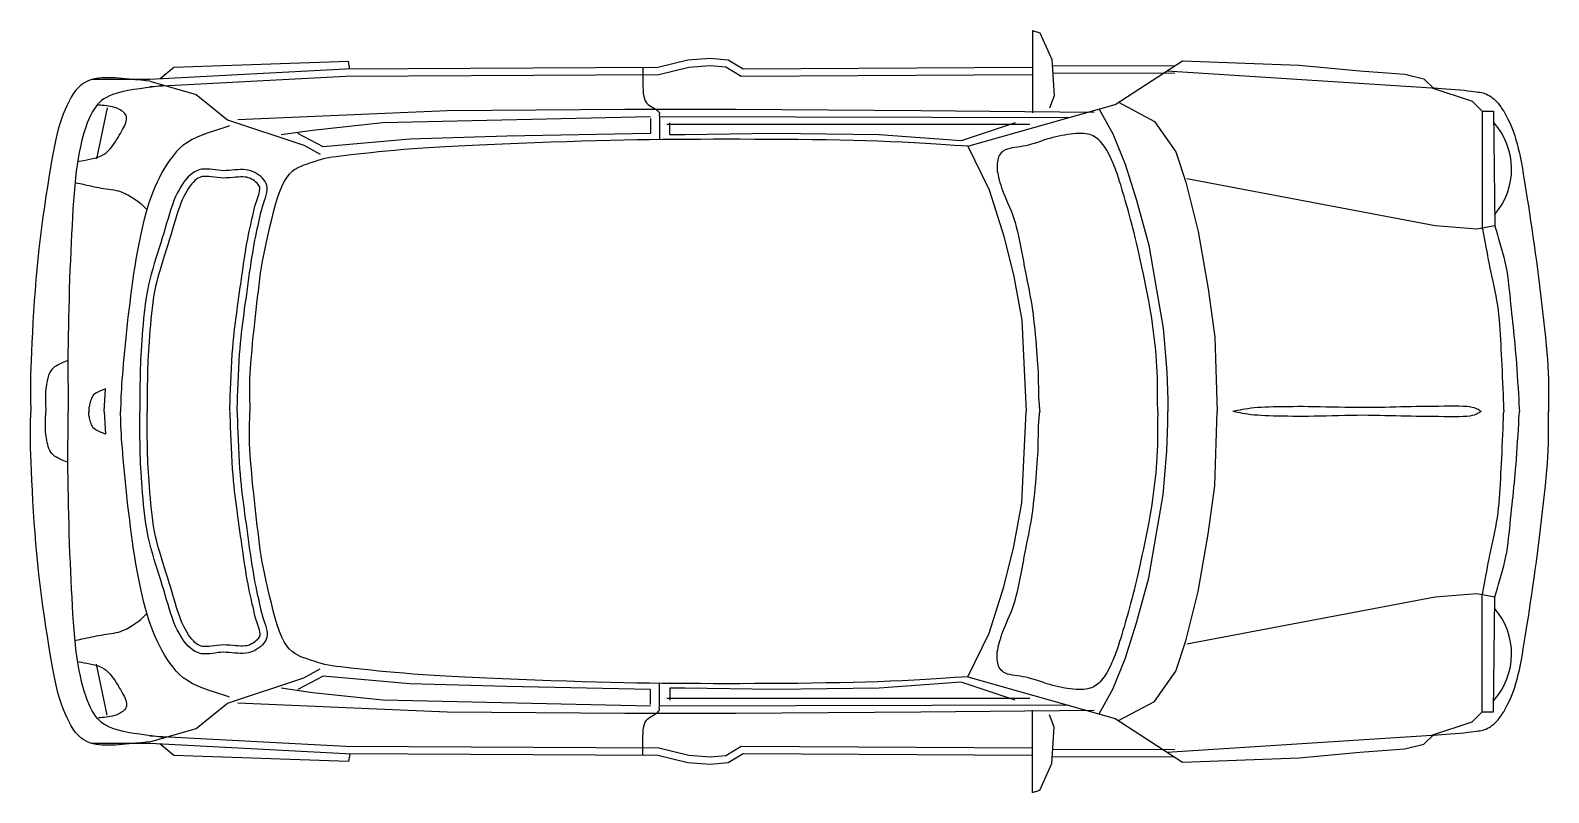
# Model space of a CAD drawing. Header units: millimetres. Extents: x -3289.36 to -3286.25, y 1846.98 to 1848.54.
import ezdxf

# ---------------------------------------------------------------- set-up
doc = ezdxf.new("R2010")
doc.units = ezdxf.units.MM
doc.header["$LTSCALE"] = 10
doc.layers.add('Veículos', color=2, linetype='Continuous')

msp = doc.modelspace()

# ---------------------------------------------------------------- linework, layer by layer
at = {"layer": 'Veículos'}
for p, q in [((-3287.3059, 1848.5375), (-3287.3059, 1848.3685)), ((-3287.0146, 1848.465), (-3287.2653, 1848.4644)), ((-3287.0146, 1848.45), (-3287.2652, 1848.4494)), ((-3289.2009, 1848.3787), (-3289.2223, 1848.2747)), ((-3287.2323, 1848.3586), (-3288.0699, 1848.3604)), ((-3287.3111, 1848.3451), (-3288.0546, 1848.3451)), ((-3286.3848, 1848.3718), (-3286.3848, 1848.1326)), ((-3289.207, 1847.7572), (-3289.204, 1847.8035)), ((-3289.207, 1847.7572), (-3289.204, 1847.711)), ((-3286.3848, 1847.1427), (-3286.3848, 1847.3819)), ((-3289.2009, 1847.1357), (-3289.2223, 1847.2398)), ((-3287.3111, 1847.1694), (-3288.0546, 1847.1694)), ((-3287.2323, 1847.1559), (-3288.0699, 1847.1541)), ((-3287.3059, 1846.9769), (-3287.3059, 1847.1459)), ((-3287.0146, 1847.0495), (-3287.2653, 1847.0501)), ((-3287.0146, 1847.0645), (-3287.2652, 1847.0651))]:
    msp.add_line(p, q, dxfattribs=at)
at = {"layer": 'Veículos', "flags": 128}
for points in [[(-3287.3059, 1848.5375), (-3287.291, 1848.5326), (-3287.2662, 1848.4779), (-3287.2612, 1848.4033), (-3287.2712, 1848.3785)], [(-3287.3059, 1848.4614), (-3287.8986, 1848.4583), (-3287.9292, 1848.4767), (-3287.9659, 1848.4797), (-3288.0118, 1848.4767), (-3288.073, 1848.4614), (-3288.7125, 1848.4583), (-3289.1134, 1848.4369), (-3289.2327, 1848.4369)], [(-3288.7034, 1848.4583), (-3288.7064, 1848.4736), (-3289.0644, 1848.4614), (-3289.092, 1848.438)], [(-3287.4382, 1848.3005), (-3287.1369, 1848.3856), (-3286.9989, 1848.4753), (-3286.7597, 1848.4661), (-3286.6355, 1848.4546), (-3286.5435, 1848.4477), (-3286.5044, 1848.4385), (-3286.4837, 1848.4178)], [(-3289.1134, 1848.4338), (-3289.1208, 1848.4343), (-3289.1307, 1848.4353), (-3289.1425, 1848.4365), (-3289.1557, 1848.4379), (-3289.1697, 1848.4392), (-3289.184, 1848.4401), (-3289.198, 1848.4406), (-3289.2111, 1848.4403), (-3289.2229, 1848.4392), (-3289.2327, 1848.4369), (-3289.2409, 1848.4336), (-3289.2481, 1848.4297), (-3289.2544, 1848.4252), (-3289.2601, 1848.42), (-3289.2652, 1848.4141), (-3289.2699, 1848.4077), (-3289.2742, 1848.4006), (-3289.2783, 1848.3929), (-3289.2824, 1848.3846), (-3289.2866, 1848.3757), (-3289.2906, 1848.3663), (-3289.2942, 1848.3564), (-3289.2976, 1848.3461), (-3289.3006, 1848.3351), (-3289.3035, 1848.3235), (-3289.3063, 1848.3111), (-3289.3089, 1848.298), (-3289.3116, 1848.284), (-3289.3143, 1848.2691), (-3289.3172, 1848.2533), (-3289.3201, 1848.2361), (-3289.3231, 1848.2175), (-3289.3261, 1848.1978), (-3289.3291, 1848.1771), (-3289.3321, 1848.1557), (-3289.3349, 1848.134), (-3289.3377, 1848.1121), (-3289.3402, 1848.0904), (-3289.3426, 1848.069), (-3289.3447, 1848.0483), (-3289.3466, 1848.0274), (-3289.3483, 1848.0059), (-3289.3499, 1847.9839), (-3289.3513, 1847.9618), (-3289.3526, 1847.94), (-3289.3537, 1847.9188), (-3289.3547, 1847.8985), (-3289.3555, 1847.8794), (-3289.3563, 1847.8619), (-3289.357, 1847.8463), (-3289.3574, 1847.8324), (-3289.3577, 1847.8198), (-3289.3578, 1847.8085), (-3289.3578, 1847.7983), (-3289.3577, 1847.7891), (-3289.3575, 1847.781), (-3289.3573, 1847.7739), (-3289.3571, 1847.7675), (-3289.357, 1847.762), (-3289.357, 1847.7572)], [(-3287.3059, 1848.4464), (-3287.9027, 1848.4433), (-3287.9339, 1848.462), (-3287.966, 1848.4647), (-3288.0095, 1848.4618), (-3288.0711, 1848.4464), (-3288.7121, 1848.4433), (-3289.113, 1848.4219)], [(-3288.1036, 1848.4612), (-3288.1035, 1848.4572), (-3288.1036, 1848.4519), (-3288.1037, 1848.4454), (-3288.1038, 1848.4383), (-3288.1038, 1848.4307), (-3288.1037, 1848.423), (-3288.1034, 1848.4154), (-3288.1028, 1848.4084), (-3288.1018, 1848.4022), (-3288.1005, 1848.3971), (-3288.0987, 1848.393), (-3288.0962, 1848.3895), (-3288.0933, 1848.3865), (-3288.0901, 1848.3839), (-3288.0868, 1848.3816), (-3288.0834, 1848.3796), (-3288.0802, 1848.3778), (-3288.0773, 1848.3761), (-3288.0749, 1848.3744), (-3288.073, 1848.3726), (-3288.0717, 1848.3711), (-3288.0708, 1848.3699), (-3288.0702, 1848.3691), (-3288.0699, 1848.3685), (-3288.0697, 1848.3679), (-3288.0698, 1848.3672), (-3288.0699, 1848.3662), (-3288.07, 1848.3648), (-3288.07, 1848.3629), (-3288.0699, 1848.3604), (-3288.0698, 1848.3569), (-3288.0697, 1848.3525), (-3288.0697, 1848.3475), (-3288.0697, 1848.342), (-3288.0697, 1848.3363), (-3288.0697, 1848.3308), (-3288.0698, 1848.3255), (-3288.0698, 1848.3207), (-3288.0698, 1848.3168), (-3288.0699, 1848.3138)], [(-3287.0311, 1848.4546), (-3286.4883, 1848.4201), (-3286.4055, 1848.3925), (-3286.3848, 1848.3718), (-3286.3618, 1848.3718), (-3286.3595, 1848.1372), (-3286.3963, 1848.1303), (-3286.4814, 1848.1372), (-3286.9897, 1848.2338)], [(-3289.0846, 1848.4246), (-3289.0911, 1848.4237), (-3289.0997, 1848.4225), (-3289.11, 1848.4213), (-3289.1215, 1848.4198), (-3289.1338, 1848.4181), (-3289.1462, 1848.4163), (-3289.1584, 1848.4142), (-3289.1699, 1848.4118), (-3289.1801, 1848.4092), (-3289.1887, 1848.4063), (-3289.1957, 1848.4032), (-3289.2018, 1848.4002), (-3289.2073, 1848.3971), (-3289.2121, 1848.3937), (-3289.2164, 1848.39), (-3289.2203, 1848.3859), (-3289.224, 1848.3813), (-3289.2275, 1848.3761), (-3289.231, 1848.3702), (-3289.2346, 1848.3634), (-3289.2381, 1848.356), (-3289.2415, 1848.3479), (-3289.2446, 1848.3393), (-3289.2476, 1848.33), (-3289.2504, 1848.3202), (-3289.2531, 1848.3098), (-3289.2555, 1848.2989), (-3289.2579, 1848.2873), (-3289.26, 1848.2752), (-3289.2621, 1848.2625), (-3289.264, 1848.249), (-3289.2656, 1848.2348), (-3289.2671, 1848.22), (-3289.2684, 1848.2045), (-3289.2695, 1848.1884), (-3289.2706, 1848.172), (-3289.2716, 1848.1552), (-3289.2725, 1848.1381), (-3289.2734, 1848.1208), (-3289.2743, 1848.1033), (-3289.2752, 1848.0855), (-3289.276, 1848.0668), (-3289.2768, 1848.0476), (-3289.2775, 1848.0281), (-3289.2782, 1848.0083), (-3289.2787, 1847.9886), (-3289.2793, 1847.969), (-3289.2797, 1847.9499), (-3289.2801, 1847.9314), (-3289.2805, 1847.9136), (-3289.2807, 1847.8959), (-3289.2808, 1847.8777), (-3289.2809, 1847.8593), (-3289.2809, 1847.8412), (-3289.2808, 1847.8236), (-3289.2807, 1847.8069), (-3289.2806, 1847.7916), (-3289.2805, 1847.778), (-3289.2805, 1847.7664), (-3289.2805, 1847.7572)], [(-3289.1134, 1848.4338), (-3289.0185, 1848.4063), (-3288.9543, 1848.3543), (-3288.7982, 1848.3022), (-3288.7646, 1848.2839)], [(-3286.4883, 1848.4201), (-3286.4833, 1848.4197), (-3286.4766, 1848.4192), (-3286.4686, 1848.4186), (-3286.4597, 1848.4179), (-3286.4503, 1848.4172), (-3286.4407, 1848.4164), (-3286.4312, 1848.4156), (-3286.4223, 1848.4148), (-3286.4144, 1848.414), (-3286.4078, 1848.4132), (-3286.4023, 1848.4124), (-3286.3975, 1848.4118), (-3286.3933, 1848.4113), (-3286.3896, 1848.4107), (-3286.3862, 1848.4101), (-3286.3831, 1848.4094), (-3286.3801, 1848.4085), (-3286.3772, 1848.4073), (-3286.3742, 1848.4058), (-3286.371, 1848.404), (-3286.3677, 1848.4018), (-3286.3645, 1848.3995), (-3286.3614, 1848.3971), (-3286.3584, 1848.3944), (-3286.3554, 1848.3915), (-3286.3525, 1848.3882), (-3286.3496, 1848.3847), (-3286.3468, 1848.3808), (-3286.3439, 1848.3765), (-3286.3411, 1848.3718), (-3286.3382, 1848.3667), (-3286.3353, 1848.3614), (-3286.3324, 1848.3557), (-3286.3295, 1848.3498), (-3286.3267, 1848.3434), (-3286.3239, 1848.3367), (-3286.3212, 1848.3295), (-3286.3185, 1848.3219), (-3286.3159, 1848.3137), (-3286.3135, 1848.3051), (-3286.3111, 1848.2959), (-3286.3089, 1848.2862), (-3286.3068, 1848.2762), (-3286.3048, 1848.2656), (-3286.3028, 1848.2546), (-3286.3009, 1848.2431), (-3286.2989, 1848.2312), (-3286.2969, 1848.2187), (-3286.2949, 1848.2058), (-3286.2928, 1848.1924), (-3286.2905, 1848.1782), (-3286.2882, 1848.1634), (-3286.2859, 1848.1478), (-3286.2835, 1848.1318), (-3286.2811, 1848.1153), (-3286.2787, 1848.0986), (-3286.2764, 1848.0817), (-3286.2741, 1848.0648), (-3286.2719, 1848.048), (-3286.2698, 1848.0314), (-3286.2677, 1848.0146), (-3286.2655, 1847.9972), (-3286.2634, 1847.9796), (-3286.2613, 1847.9617), (-3286.2593, 1847.944), (-3286.2573, 1847.9265), (-3286.2555, 1847.9095), (-3286.2539, 1847.8932), (-3286.2525, 1847.8778), (-3286.2514, 1847.8635), (-3286.2505, 1847.8499), (-3286.2498, 1847.8366), (-3286.2494, 1847.8237), (-3286.2492, 1847.8114), (-3286.2491, 1847.7999), (-3286.249, 1847.7891), (-3286.2491, 1847.7794), (-3286.2491, 1847.7707), (-3286.2491, 1847.7633), (-3286.2491, 1847.7572)], [(-3289.2611, 1848.2689), (-3289.2577, 1848.2697), (-3289.2534, 1848.2705), (-3289.2482, 1848.2714), (-3289.2423, 1848.2725), (-3289.2361, 1848.2737), (-3289.2298, 1848.2752), (-3289.2234, 1848.2769), (-3289.2174, 1848.2789), (-3289.2118, 1848.2812), (-3289.207, 1848.2839), (-3289.2027, 1848.2871), (-3289.1986, 1848.2908), (-3289.1947, 1848.295), (-3289.1911, 1848.2994), (-3289.1876, 1848.3041), (-3289.1843, 1848.3089), (-3289.1812, 1848.3137), (-3289.1784, 1848.3183), (-3289.1758, 1848.3227), (-3289.1734, 1848.3267), (-3289.1711, 1848.3305), (-3289.169, 1848.3343), (-3289.167, 1848.338), (-3289.1653, 1848.3416), (-3289.1638, 1848.3451), (-3289.1626, 1848.3485), (-3289.1616, 1848.3517), (-3289.1611, 1848.3548), (-3289.1609, 1848.3577), (-3289.1611, 1848.3604), (-3289.1618, 1848.3629), (-3289.163, 1848.3652), (-3289.1646, 1848.3674), (-3289.1665, 1848.3694), (-3289.1688, 1848.3713), (-3289.1712, 1848.373), (-3289.1739, 1848.3746), (-3289.1767, 1848.3761), (-3289.1796, 1848.3775), (-3289.1825, 1848.3787), (-3289.1857, 1848.3799), (-3289.1895, 1848.3808), (-3289.1936, 1848.3817), (-3289.1979, 1848.3824), (-3289.2022, 1848.3829), (-3289.2065, 1848.3834), (-3289.2105, 1848.3839), (-3289.214, 1848.3842), (-3289.217, 1848.3846), (-3289.2193, 1848.3849)], [(-3287.1795, 1848.3696), (-3287.5344, 1848.3726), (-3287.9139, 1848.3757), (-3288.1403, 1848.3757), (-3288.5045, 1848.3726), (-3288.7278, 1848.3634), (-3288.9329, 1848.3543)], [(-3287.1691, 1848.3765), (-3287.1415, 1848.3258), (-3287.1162, 1848.2637), (-3287.0932, 1848.1901), (-3287.0679, 1848.0981), (-3287.0518, 1848.0061), (-3287.038, 1847.9279), (-3287.0311, 1847.8382), (-3287.0288, 1847.7807), (-3287.0288, 1847.7572)], [(-3287.13, 1848.3902), (-3287.0564, 1848.3511), (-3287.0127, 1848.289), (-3286.992, 1848.2269), (-3286.9667, 1848.1257), (-3286.946, 1848.0084), (-3286.9322, 1847.9095), (-3286.9299, 1847.8221), (-3286.9276, 1847.7572)], [(-3288.0883, 1848.3604), (-3288.636, 1848.3481), (-3288.7799, 1848.3328), (-3288.8441, 1848.3237)], [(-3288.0883, 1848.3573), (-3288.0883, 1848.3267), (-3288.3821, 1848.3206), (-3288.581, 1848.3145), (-3288.7584, 1848.2992), (-3288.8105, 1848.3267)], [(-3287.3417, 1848.3481), (-3287.4518, 1848.3114), (-3287.6201, 1848.3237), (-3287.8343, 1848.3267), (-3288.0179, 1848.3237), (-3288.0485, 1848.3237), (-3288.0485, 1848.3481)], [(-3288.95, 1848.342), (-3288.9558, 1848.3399), (-3288.9635, 1848.3373), (-3288.9726, 1848.3345), (-3288.9828, 1848.3312), (-3288.9938, 1848.3275), (-3289.005, 1848.3234), (-3289.0161, 1848.3188), (-3289.0267, 1848.3138), (-3289.0364, 1848.3083), (-3289.0448, 1848.3022), (-3289.0522, 1848.2957), (-3289.0592, 1848.2886), (-3289.0657, 1848.281), (-3289.0719, 1848.2729), (-3289.0777, 1848.2644), (-3289.0832, 1848.2555), (-3289.0885, 1848.2462), (-3289.0935, 1848.2366), (-3289.0983, 1848.2267), (-3289.103, 1848.2166), (-3289.1074, 1848.2061), (-3289.1115, 1848.1953), (-3289.1153, 1848.1841), (-3289.1188, 1848.1726), (-3289.1221, 1848.1607), (-3289.1252, 1848.1486), (-3289.1282, 1848.1361), (-3289.1311, 1848.1234), (-3289.1339, 1848.1104), (-3289.1366, 1848.0972), (-3289.1393, 1848.0836), (-3289.1418, 1848.0693), (-3289.1442, 1848.0546), (-3289.1465, 1848.0396), (-3289.1487, 1848.0244), (-3289.1507, 1848.0091), (-3289.1527, 1847.9939), (-3289.1545, 1847.979), (-3289.1563, 1847.9644), (-3289.1581, 1847.9503), (-3289.1597, 1847.9365), (-3289.1612, 1847.9224), (-3289.1627, 1847.9084), (-3289.164, 1847.8945), (-3289.1653, 1847.8809), (-3289.1665, 1847.8677), (-3289.1676, 1847.8551), (-3289.1686, 1847.8431), (-3289.1695, 1847.832), (-3289.1703, 1847.8218), (-3289.171, 1847.8125), (-3289.1715, 1847.8038), (-3289.172, 1847.7957), (-3289.1723, 1847.7883), (-3289.1726, 1847.7815), (-3289.1728, 1847.7754), (-3289.1729, 1847.7699), (-3289.1731, 1847.765), (-3289.1732, 1847.7608), (-3289.1734, 1847.7572)], [(-3287.4382, 1848.3005), (-3287.4503, 1848.3011), (-3287.4654, 1848.3021), (-3287.4832, 1848.3032), (-3287.5033, 1848.3044), (-3287.5251, 1848.3057), (-3287.5484, 1848.3071), (-3287.5727, 1848.3084), (-3287.5976, 1848.3096), (-3287.6227, 1848.3106), (-3287.6477, 1848.3114), (-3287.6731, 1848.3121), (-3287.7001, 1848.3126), (-3287.7281, 1848.3131), (-3287.757, 1848.3135), (-3287.7864, 1848.3138), (-3287.8161, 1848.3141), (-3287.8458, 1848.3143), (-3287.8753, 1848.3144), (-3287.9042, 1848.3145), (-3287.9322, 1848.3145), (-3287.9594, 1848.3145), (-3287.986, 1848.3144), (-3288.0121, 1848.3143), (-3288.038, 1848.3141), (-3288.0638, 1848.3139), (-3288.0898, 1848.3136), (-3288.116, 1848.3132), (-3288.1428, 1848.3127), (-3288.1702, 1848.3121), (-3288.1985, 1848.3114), (-3288.2282, 1848.3106), (-3288.2596, 1848.3096), (-3288.2921, 1848.3085), (-3288.3252, 1848.3073), (-3288.3583, 1848.3061), (-3288.3911, 1848.3047), (-3288.4229, 1848.3034), (-3288.4532, 1848.302), (-3288.4816, 1848.3006), (-3288.5075, 1848.2992), (-3288.5312, 1848.2978), (-3288.5533, 1848.2963), (-3288.574, 1848.2948), (-3288.5934, 1848.2933), (-3288.6116, 1848.2917), (-3288.6286, 1848.2901), (-3288.6447, 1848.2886), (-3288.6599, 1848.287), (-3288.6743, 1848.2854), (-3288.6881, 1848.2839), (-3288.7008, 1848.2825), (-3288.7121, 1848.2812), (-3288.7223, 1848.2801), (-3288.7315, 1848.2789), (-3288.7399, 1848.2778), (-3288.7477, 1848.2765), (-3288.7551, 1848.275), (-3288.7623, 1848.2732), (-3288.7694, 1848.2711), (-3288.7768, 1848.2686), (-3288.7841, 1848.266), (-3288.7911, 1848.2638), (-3288.7978, 1848.2615), (-3288.8043, 1848.2591), (-3288.8105, 1848.2563), (-3288.8164, 1848.2529), (-3288.8221, 1848.2487), (-3288.8276, 1848.2434), (-3288.8329, 1848.2369), (-3288.838, 1848.2288), (-3288.8429, 1848.2189), (-3288.8477, 1848.2073), (-3288.8522, 1848.1943), (-3288.8565, 1848.1802), (-3288.8606, 1848.1653), (-3288.8644, 1848.15), (-3288.8681, 1848.1346), (-3288.8715, 1848.1194), (-3288.8748, 1848.1048), (-3288.8778, 1848.0911), (-3288.8805, 1848.0781), (-3288.8829, 1848.0653), (-3288.885, 1848.0528), (-3288.887, 1848.0403), (-3288.8887, 1848.028), (-3288.8903, 1848.0157), (-3288.8917, 1848.0033), (-3288.8932, 1847.9909), (-3288.8946, 1847.9784), (-3288.8961, 1847.9656), (-3288.8977, 1847.9525), (-3288.8992, 1847.9388), (-3288.9006, 1847.9249), (-3288.9021, 1847.9108), (-3288.9034, 1847.8968), (-3288.9046, 1847.883), (-3288.9058, 1847.8697), (-3288.9068, 1847.857), (-3288.9077, 1847.845), (-3288.9084, 1847.8341), (-3288.9089, 1847.8238), (-3288.9092, 1847.814), (-3288.9093, 1847.8046), (-3288.9093, 1847.7957), (-3288.9091, 1847.7874), (-3288.909, 1847.7798), (-3288.9088, 1847.7729), (-3288.9086, 1847.7668), (-3288.9084, 1847.7616), (-3288.9084, 1847.7572)], [(-3287.0495, 1847.7572), (-3287.0495, 1847.7634), (-3287.0496, 1847.7713), (-3287.0496, 1847.7806), (-3287.0497, 1847.791), (-3287.0497, 1847.8023), (-3287.0499, 1847.8141), (-3287.0501, 1847.8262), (-3287.0505, 1847.8383), (-3287.051, 1847.85), (-3287.0518, 1847.8612), (-3287.0526, 1847.8718), (-3287.0536, 1847.8825), (-3287.0546, 1847.8932), (-3287.0558, 1847.9039), (-3287.0571, 1847.9147), (-3287.0585, 1847.9256), (-3287.06, 1847.9367), (-3287.0617, 1847.9481), (-3287.0636, 1847.9597), (-3287.0656, 1847.9716), (-3287.0678, 1847.984), (-3287.0703, 1847.9972), (-3287.073, 1848.0107), (-3287.0758, 1848.0246), (-3287.0788, 1848.0385), (-3287.0818, 1848.0524), (-3287.0848, 1848.0659), (-3287.0877, 1848.0789), (-3287.0905, 1848.0912), (-3287.0932, 1848.1027), (-3287.0956, 1848.1132), (-3287.098, 1848.1232), (-3287.1004, 1848.1326), (-3287.1027, 1848.1415), (-3287.1049, 1848.1501), (-3287.1072, 1848.1584), (-3287.1094, 1848.1664), (-3287.1116, 1848.1743), (-3287.1139, 1848.1822), (-3287.1162, 1848.1901), (-3287.1184, 1848.198), (-3287.1207, 1848.2058), (-3287.123, 1848.2134), (-3287.1252, 1848.221), (-3287.1275, 1848.2283), (-3287.1298, 1848.2354), (-3287.1321, 1848.2423), (-3287.1344, 1848.249), (-3287.1368, 1848.2553), (-3287.1392, 1848.2614), (-3287.1416, 1848.2671), (-3287.144, 1848.2726), (-3287.1464, 1848.2779), (-3287.1488, 1848.2829), (-3287.1512, 1848.2877), (-3287.1537, 1848.2922), (-3287.1563, 1848.2964), (-3287.1589, 1848.3003), (-3287.1616, 1848.304), (-3287.1645, 1848.3074), (-3287.1673, 1848.3104), (-3287.1701, 1848.3132), (-3287.1729, 1848.3156), (-3287.1757, 1848.3178), (-3287.1787, 1848.3197), (-3287.1818, 1848.3214), (-3287.1851, 1848.3228), (-3287.1886, 1848.324), (-3287.1925, 1848.325), (-3287.1967, 1848.3258), (-3287.2012, 1848.3263), (-3287.2061, 1848.3265), (-3287.2113, 1848.3265), (-3287.2167, 1848.3262), (-3287.2224, 1848.3258), (-3287.2282, 1848.3251), (-3287.2341, 1848.3243), (-3287.24, 1848.3233), (-3287.2459, 1848.3223), (-3287.2519, 1848.3212), (-3287.2578, 1848.3198), (-3287.264, 1848.3183), (-3287.2703, 1848.3164), (-3287.2767, 1848.3145), (-3287.2832, 1848.3124), (-3287.2896, 1848.3103), (-3287.2959, 1848.3082), (-3287.3022, 1848.3062), (-3287.3082, 1848.3044), (-3287.314, 1848.3028), (-3287.3196, 1848.3014), (-3287.3254, 1848.3003), (-3287.3311, 1848.2994), (-3287.3368, 1848.2985), (-3287.3423, 1848.2977), (-3287.3475, 1848.2969), (-3287.3524, 1848.2958), (-3287.357, 1848.2946), (-3287.361, 1848.2931), (-3287.3646, 1848.2913), (-3287.3675, 1848.2891), (-3287.37, 1848.2867), (-3287.3721, 1848.2841), (-3287.3738, 1848.2814), (-3287.3752, 1848.2785), (-3287.3763, 1848.2754), (-3287.3771, 1848.2721), (-3287.3777, 1848.2687), (-3287.3781, 1848.2651), (-3287.3784, 1848.2614), (-3287.3784, 1848.2575), (-3287.3783, 1848.2536), (-3287.3779, 1848.2495), (-3287.3772, 1848.2453), (-3287.3763, 1848.2409), (-3287.3753, 1848.2364), (-3287.374, 1848.2315), (-3287.3725, 1848.2264), (-3287.3709, 1848.2211), (-3287.3692, 1848.2154), (-3287.3671, 1848.2094), (-3287.3647, 1848.2032), (-3287.362, 1848.1967), (-3287.3591, 1848.19), (-3287.3561, 1848.183), (-3287.353, 1848.1758), (-3287.3499, 1848.1683), (-3287.3469, 1848.1605), (-3287.3441, 1848.1524), (-3287.3416, 1848.1441), (-3287.3392, 1848.1352), (-3287.3369, 1848.1259), (-3287.3347, 1848.1161), (-3287.3326, 1848.106), (-3287.3305, 1848.0958), (-3287.3285, 1848.0854), (-3287.3265, 1848.075), (-3287.3246, 1848.0648), (-3287.3227, 1848.0548), (-3287.3209, 1848.0452), (-3287.319, 1848.0359), (-3287.3172, 1848.0268), (-3287.3155, 1848.0179), (-3287.3137, 1848.0092), (-3287.3121, 1848.0005), (-3287.3105, 1847.9917), (-3287.3089, 1847.9829), (-3287.3075, 1847.974), (-3287.3061, 1847.9649), (-3287.3048, 1847.9555), (-3287.3035, 1847.9457), (-3287.3024, 1847.9354), (-3287.3013, 1847.9249), (-3287.3002, 1847.9143), (-3287.2993, 1847.9036), (-3287.2984, 1847.893), (-3287.2976, 1847.8826), (-3287.2968, 1847.8726), (-3287.2962, 1847.8631), (-3287.2956, 1847.8543), (-3287.295, 1847.8459), (-3287.2946, 1847.8377), (-3287.2944, 1847.8299), (-3287.2941, 1847.8224), (-3287.294, 1847.8152), (-3287.2938, 1847.8084), (-3287.2937, 1847.8019), (-3287.2936, 1847.7959), (-3287.2934, 1847.7904), (-3287.2933, 1847.7853), (-3287.293, 1847.7807), (-3287.2928, 1847.7766), (-3287.2925, 1847.773), (-3287.2922, 1847.7698), (-3287.292, 1847.7669), (-3287.2917, 1847.7645), (-3287.2915, 1847.7623), (-3287.2913, 1847.7604), (-3287.2911, 1847.7587), (-3287.291, 1847.7572)], [(-3287.4382, 1848.3005), (-3287.3945, 1848.2108), (-3287.3646, 1848.1165), (-3287.3439, 1848.0337), (-3287.3278, 1847.944), (-3287.3232, 1847.8428), (-3287.3186, 1847.7572)], [(-3288.9347, 1847.7572), (-3288.9343, 1847.765), (-3288.9339, 1847.7752), (-3288.9335, 1847.7873), (-3288.933, 1847.8008), (-3288.9324, 1847.8153), (-3288.9317, 1847.8304), (-3288.931, 1847.8454), (-3288.9303, 1847.86), (-3288.9294, 1847.8737), (-3288.9286, 1847.8861), (-3288.9276, 1847.8973), (-3288.9265, 1847.908), (-3288.9254, 1847.9183), (-3288.9242, 1847.9283), (-3288.923, 1847.9381), (-3288.9217, 1847.9478), (-3288.9204, 1847.9574), (-3288.9191, 1847.9671), (-3288.9177, 1847.977), (-3288.9163, 1847.9871), (-3288.9149, 1847.9975), (-3288.9134, 1848.0082), (-3288.9119, 1848.019), (-3288.9104, 1848.0299), (-3288.9089, 1848.0408), (-3288.9073, 1848.0515), (-3288.9057, 1848.062), (-3288.9041, 1848.0722), (-3288.9026, 1848.0819), (-3288.901, 1848.0911), (-3288.8995, 1848.0998), (-3288.8979, 1848.108), (-3288.8963, 1848.116), (-3288.8947, 1848.1236), (-3288.8932, 1848.1309), (-3288.8916, 1848.138), (-3288.8901, 1848.1448), (-3288.8886, 1848.1515), (-3288.8871, 1848.1581), (-3288.8857, 1848.1645), (-3288.8842, 1848.1709), (-3288.8823, 1848.1771), (-3288.8804, 1848.1832), (-3288.8784, 1848.1891), (-3288.8765, 1848.1948), (-3288.8749, 1848.2002), (-3288.8737, 1848.2055), (-3288.8729, 1848.2105), (-3288.8728, 1848.2152), (-3288.8735, 1848.2196), (-3288.8749, 1848.2238), (-3288.8769, 1848.2278), (-3288.8795, 1848.2316), (-3288.8826, 1848.2351), (-3288.8861, 1848.2384), (-3288.8899, 1848.2414), (-3288.894, 1848.2441), (-3288.8983, 1848.2465), (-3288.9027, 1848.2485), (-3288.9071, 1848.2502), (-3288.9118, 1848.2515), (-3288.9168, 1848.2522), (-3288.9221, 1848.2525), (-3288.9276, 1848.2524), (-3288.9333, 1848.2521), (-3288.9391, 1848.2517), (-3288.945, 1848.2512), (-3288.9509, 1848.2507), (-3288.9566, 1848.2504), (-3288.9622, 1848.2502), (-3288.9678, 1848.2504), (-3288.9735, 1848.251), (-3288.9792, 1848.2517), (-3288.985, 1848.2524), (-3288.9907, 1848.2531), (-3288.9964, 1848.2535), (-3289.0019, 1848.2536), (-3289.0073, 1848.2532), (-3289.0124, 1848.2521), (-3289.0173, 1848.2502), (-3289.0219, 1848.2477), (-3289.0264, 1848.2447), (-3289.0306, 1848.2413), (-3289.0347, 1848.2374), (-3289.0387, 1848.233), (-3289.0426, 1848.2282), (-3289.0463, 1848.2229), (-3289.0499, 1848.2172), (-3289.0535, 1848.211), (-3289.0571, 1848.2043), (-3289.0605, 1848.1971), (-3289.0638, 1848.1891), (-3289.0669, 1848.1806), (-3289.07, 1848.1716), (-3289.0729, 1848.1622), (-3289.0759, 1848.1525), (-3289.0788, 1848.1426), (-3289.0817, 1848.1326), (-3289.0847, 1848.1225), (-3289.0877, 1848.1125), (-3289.0908, 1848.1025), (-3289.0941, 1848.0922), (-3289.0974, 1848.0817), (-3289.1008, 1848.0711), (-3289.1041, 1848.0603), (-3289.1074, 1848.0494), (-3289.1104, 1848.0385), (-3289.1133, 1848.0275), (-3289.116, 1848.0164), (-3289.1183, 1848.0054), (-3289.1203, 1847.9942), (-3289.122, 1847.9827), (-3289.1236, 1847.971), (-3289.1249, 1847.9593), (-3289.1261, 1847.9475), (-3289.1272, 1847.9358), (-3289.1281, 1847.9243), (-3289.1289, 1847.9132), (-3289.1297, 1847.9024), (-3289.1305, 1847.8922), (-3289.1312, 1847.8824), (-3289.1318, 1847.8727), (-3289.1322, 1847.8633), (-3289.1325, 1847.8542), (-3289.1328, 1847.8454), (-3289.133, 1847.8368), (-3289.1332, 1847.8287), (-3289.1333, 1847.8209), (-3289.1334, 1847.8135), (-3289.1336, 1847.8065), (-3289.1337, 1847.7999), (-3289.1338, 1847.7935), (-3289.1338, 1847.7875), (-3289.1338, 1847.7818), (-3289.1338, 1847.7765), (-3289.1337, 1847.7717), (-3289.1337, 1847.7673), (-3289.1336, 1847.7634), (-3289.1336, 1847.76), (-3289.1336, 1847.7572)], [(-3289.2665, 1848.2262), (-3289.2639, 1848.2256), (-3289.2605, 1848.2249), (-3289.2566, 1848.224), (-3289.2522, 1848.223), (-3289.2474, 1848.2219), (-3289.2424, 1848.2208), (-3289.2373, 1848.2197), (-3289.2322, 1848.2186), (-3289.2271, 1848.2175), (-3289.2223, 1848.2166), (-3289.2175, 1848.2157), (-3289.2126, 1848.2148), (-3289.2075, 1848.2141), (-3289.2023, 1848.2133), (-3289.1972, 1848.2125), (-3289.1921, 1848.2117), (-3289.1871, 1848.2108), (-3289.1822, 1848.2098), (-3289.1776, 1848.2087), (-3289.1734, 1848.2074), (-3289.1693, 1848.2059), (-3289.1654, 1848.2043), (-3289.1617, 1848.2025), (-3289.1582, 1848.2007), (-3289.1547, 1848.1988), (-3289.1515, 1848.1968), (-3289.1483, 1848.1948), (-3289.1453, 1848.1928), (-3289.1425, 1848.1909), (-3289.1397, 1848.189), (-3289.137, 1848.1871), (-3289.1344, 1848.1851), (-3289.1319, 1848.183), (-3289.1296, 1848.1809), (-3289.1274, 1848.1788), (-3289.1253, 1848.1769), (-3289.1235, 1848.175), (-3289.1218, 1848.1734), (-3289.1204, 1848.172), (-3289.1192, 1848.1709)], [(-3288.9497, 1847.7579), (-3288.9493, 1847.7662), (-3288.9489, 1847.7764), (-3288.9484, 1847.7889), (-3288.9479, 1847.8019), (-3288.9473, 1847.8166), (-3288.9468, 1847.8295), (-3288.946, 1847.8469), (-3288.9453, 1847.8606), (-3288.9444, 1847.8748), (-3288.9435, 1847.8871), (-3288.9425, 1847.8991), (-3288.9415, 1847.9093), (-3288.9403, 1847.9206), (-3288.9392, 1847.9297), (-3288.9379, 1847.9401), (-3288.9366, 1847.9499), (-3288.9353, 1847.9595), (-3288.9335, 1847.9721), (-3288.9323, 1847.9811), (-3288.9308, 1847.992), (-3288.9295, 1848.0017), (-3288.9281, 1848.0118), (-3288.9272, 1848.0182), (-3288.9249, 1848.0343), (-3288.9238, 1848.0422), (-3288.9222, 1848.053), (-3288.9205, 1848.0645), (-3288.9188, 1848.0751), (-3288.9174, 1848.0839), (-3288.9157, 1848.0944), (-3288.9143, 1848.102), (-3288.9126, 1848.111), (-3288.911, 1848.1193), (-3288.9095, 1848.1261), (-3288.9077, 1848.1348), (-3288.9066, 1848.1398), (-3288.9041, 1848.1511), (-3288.9026, 1848.1575), (-3288.9019, 1848.1609), (-3288.9003, 1848.1679), (-3288.8986, 1848.1748), (-3288.8966, 1848.1816), (-3288.8948, 1848.1872), (-3288.8928, 1848.1933), (-3288.8908, 1848.1995), (-3288.8894, 1848.204), (-3288.8884, 1848.2083), (-3288.8879, 1848.2117), (-3288.8879, 1848.2143), (-3288.8881, 1848.2161), (-3288.8887, 1848.2179), (-3288.8899, 1848.2202), (-3288.8913, 1848.2223), (-3288.8934, 1848.2246), (-3288.8959, 1848.227), (-3288.8987, 1848.2292), (-3288.9018, 1848.2312), (-3288.9051, 1848.2331), (-3288.9086, 1848.2347), (-3288.9118, 1848.2359), (-3288.9147, 1848.2367), (-3288.9183, 1848.2372), (-3288.9225, 1848.2375), (-3288.9272, 1848.2374), (-3288.9322, 1848.2372), (-3288.9381, 1848.2367), (-3288.9426, 1848.2363), (-3288.9496, 1848.2358), (-3288.9562, 1848.2354), (-3288.9623, 1848.2352), (-3288.9688, 1848.2355), (-3288.9751, 1848.236), (-3288.9806, 1848.2367), (-3288.9868, 1848.2375), (-3288.9923, 1848.2382), (-3288.9969, 1848.2385), (-3289.0014, 1848.2386), (-3289.0051, 1848.2383), (-3289.0082, 1848.2376), (-3289.011, 1848.2365), (-3289.0141, 1848.2349), (-3289.0174, 1848.2327), (-3289.0208, 1848.2299), (-3289.024, 1848.2269), (-3289.0273, 1848.2233), (-3289.0306, 1848.2192), (-3289.0338, 1848.2145), (-3289.0371, 1848.2094), (-3289.0404, 1848.2038), (-3289.0437, 1848.1975), (-3289.0468, 1848.1909), (-3289.0497, 1848.1839), (-3289.0528, 1848.1756), (-3289.0558, 1848.1667), (-3289.0585, 1848.1581), (-3289.0615, 1848.1484), (-3289.0653, 1848.1352), (-3289.0675, 1848.1278), (-3289.0703, 1848.1183), (-3289.0734, 1848.1078), (-3289.0763, 1848.0987), (-3289.0809, 1848.0841), (-3289.0831, 1848.0774), (-3289.0866, 1848.0661), (-3289.0895, 1848.0567), (-3289.093, 1848.045), (-3289.0959, 1848.0347), (-3289.0988, 1848.0237), (-3289.1013, 1848.0132), (-3289.1035, 1848.0026), (-3289.1055, 1847.9917), (-3289.1072, 1847.9805), (-3289.1087, 1847.969), (-3289.11, 1847.9576), (-3289.1112, 1847.9463), (-3289.1122, 1847.9347), (-3289.1131, 1847.9236), (-3289.1141, 1847.9107), (-3289.1149, 1847.9003), (-3289.1156, 1847.8901), (-3289.1162, 1847.882), (-3289.1168, 1847.8712), (-3289.1172, 1847.8632), (-3289.1176, 1847.8532), (-3289.1178, 1847.8462), (-3289.118, 1847.8362), (-3289.1182, 1847.8282), (-3289.1183, 1847.8203), (-3289.1184, 1847.8129), (-3289.1186, 1847.8059), (-3289.1187, 1847.7995), (-3289.1188, 1847.7933), (-3289.1188, 1847.7874), (-3289.1188, 1847.7819), (-3289.1188, 1847.7768), (-3289.1187, 1847.772), (-3289.1187, 1847.7676), (-3289.1186, 1847.7637), (-3289.1186, 1847.7602), (-3289.1186, 1847.7573)], [(-3286.3848, 1848.1326), (-3286.3839, 1848.1283), (-3286.3829, 1848.1229), (-3286.3818, 1848.1165), (-3286.3804, 1848.1094), (-3286.379, 1848.1017), (-3286.3775, 1848.0934), (-3286.3759, 1848.0849), (-3286.3742, 1848.0762), (-3286.3726, 1848.0675), (-3286.371, 1848.059), (-3286.3692, 1848.0504), (-3286.3674, 1848.0415), (-3286.3654, 1848.0324), (-3286.3634, 1848.0231), (-3286.3613, 1848.0135), (-3286.3593, 1848.0039), (-3286.3574, 1847.9941), (-3286.3556, 1847.9843), (-3286.3539, 1847.9745), (-3286.3526, 1847.9647), (-3286.3514, 1847.9548), (-3286.3504, 1847.9449), (-3286.3496, 1847.935), (-3286.3489, 1847.9249), (-3286.3482, 1847.9148), (-3286.3477, 1847.9046), (-3286.3472, 1847.8944), (-3286.3467, 1847.8841), (-3286.3462, 1847.8738), (-3286.3457, 1847.8635), (-3286.3451, 1847.8526), (-3286.3445, 1847.8408), (-3286.344, 1847.8286), (-3286.3434, 1847.8162), (-3286.3429, 1847.804), (-3286.3424, 1847.7923), (-3286.342, 1847.7815), (-3286.3416, 1847.7718), (-3286.3413, 1847.7636), (-3286.3411, 1847.7572)], [(-3286.3595, 1848.1372), (-3286.358, 1848.1323), (-3286.3561, 1848.1261), (-3286.3539, 1848.1188), (-3286.3514, 1848.1107), (-3286.3487, 1848.1018), (-3286.3459, 1848.0924), (-3286.3432, 1848.0828), (-3286.3407, 1848.0731), (-3286.3384, 1848.0636), (-3286.3365, 1848.0544), (-3286.3348, 1848.0452), (-3286.3334, 1848.0358), (-3286.3321, 1848.0262), (-3286.3309, 1848.0165), (-3286.3298, 1848.0066), (-3286.3288, 1847.9967), (-3286.3279, 1847.9868), (-3286.3269, 1847.977), (-3286.326, 1847.9673), (-3286.325, 1847.9578), (-3286.3239, 1847.9484), (-3286.3229, 1847.9393), (-3286.3219, 1847.9303), (-3286.321, 1847.9214), (-3286.3201, 1847.9125), (-3286.3192, 1847.9035), (-3286.3183, 1847.8944), (-3286.3174, 1847.8851), (-3286.3166, 1847.8756), (-3286.3158, 1847.8658), (-3286.3149, 1847.8551), (-3286.3141, 1847.8434), (-3286.3133, 1847.831), (-3286.3125, 1847.8183), (-3286.3117, 1847.8057), (-3286.311, 1847.7936), (-3286.3103, 1847.7823), (-3286.3098, 1847.7723), (-3286.3093, 1847.7638), (-3286.3089, 1847.7572)], [(-3289.2809, 1847.8616), (-3289.283, 1847.8606), (-3289.2857, 1847.8594), (-3289.2891, 1847.8581), (-3289.2928, 1847.8566), (-3289.2967, 1847.8549), (-3289.3007, 1847.853), (-3289.3046, 1847.8509), (-3289.3083, 1847.8486), (-3289.3115, 1847.846), (-3289.3141, 1847.8432), (-3289.3162, 1847.8402), (-3289.3181, 1847.8368), (-3289.3197, 1847.8331), (-3289.3211, 1847.8292), (-3289.3223, 1847.8251), (-3289.3233, 1847.8209), (-3289.3242, 1847.8165), (-3289.325, 1847.8122), (-3289.3257, 1847.8078), (-3289.3264, 1847.8035), (-3289.3268, 1847.7989), (-3289.3271, 1847.7939), (-3289.3272, 1847.7886), (-3289.3272, 1847.7832), (-3289.3271, 1847.7779), (-3289.3269, 1847.7727), (-3289.3267, 1847.7679), (-3289.3265, 1847.7636), (-3289.3264, 1847.76), (-3289.3264, 1847.7572)], [(-3289.204, 1847.8035), (-3289.2055, 1847.8028), (-3289.2075, 1847.802), (-3289.21, 1847.8011), (-3289.2127, 1847.8), (-3289.2156, 1847.7989), (-3289.2186, 1847.7976), (-3289.2214, 1847.7962), (-3289.2241, 1847.7946), (-3289.2265, 1847.793), (-3289.2284, 1847.7912), (-3289.23, 1847.7892), (-3289.2314, 1847.7869), (-3289.2326, 1847.7843), (-3289.2336, 1847.7816), (-3289.2346, 1847.7788), (-3289.2353, 1847.776), (-3289.236, 1847.7734), (-3289.2366, 1847.7709), (-3289.2371, 1847.7686), (-3289.2376, 1847.7667), (-3289.238, 1847.7651), (-3289.2382, 1847.7637), (-3289.2383, 1847.7625), (-3289.2383, 1847.7614), (-3289.2382, 1847.7605), (-3289.2381, 1847.7596), (-3289.2379, 1847.7589), (-3289.2378, 1847.7583), (-3289.2377, 1847.7577), (-3289.2376, 1847.7572)], [(-3289.1134, 1847.0807), (-3289.1208, 1847.0802), (-3289.1307, 1847.0792), (-3289.1425, 1847.0779), (-3289.1557, 1847.0766), (-3289.1697, 1847.0753), (-3289.184, 1847.0743), (-3289.198, 1847.0739), (-3289.2111, 1847.0741), (-3289.2229, 1847.0753), (-3289.2327, 1847.0776), (-3289.2409, 1847.0808), (-3289.2481, 1847.0847), (-3289.2544, 1847.0893), (-3289.2601, 1847.0945), (-3289.2652, 1847.1003), (-3289.2699, 1847.1068), (-3289.2742, 1847.1139), (-3289.2783, 1847.1216), (-3289.2824, 1847.1299), (-3289.2866, 1847.1388), (-3289.2906, 1847.1482), (-3289.2942, 1847.158), (-3289.2976, 1847.1684), (-3289.3006, 1847.1794), (-3289.3035, 1847.191), (-3289.3063, 1847.2033), (-3289.3089, 1847.2165), (-3289.3116, 1847.2304), (-3289.3143, 1847.2453), (-3289.3172, 1847.2612), (-3289.3201, 1847.2784), (-3289.3231, 1847.297), (-3289.3261, 1847.3167), (-3289.3291, 1847.3374), (-3289.3321, 1847.3587), (-3289.3349, 1847.3805), (-3289.3377, 1847.4023), (-3289.3402, 1847.4241), (-3289.3426, 1847.4455), (-3289.3447, 1847.4662), (-3289.3466, 1847.487), (-3289.3483, 1847.5086), (-3289.3499, 1847.5306), (-3289.3513, 1847.5526), (-3289.3526, 1847.5744), (-3289.3537, 1847.5957), (-3289.3547, 1847.616), (-3289.3555, 1847.6351), (-3289.3563, 1847.6526), (-3289.357, 1847.6682), (-3289.3574, 1847.682), (-3289.3577, 1847.6946), (-3289.3578, 1847.706), (-3289.3578, 1847.7162), (-3289.3577, 1847.7253), (-3289.3575, 1847.7334), (-3289.3573, 1847.7406), (-3289.3571, 1847.7469), (-3289.357, 1847.7524), (-3289.357, 1847.7572)], [(-3289.2809, 1847.6529), (-3289.283, 1847.6539), (-3289.2857, 1847.655), (-3289.2891, 1847.6564), (-3289.2928, 1847.6579), (-3289.2967, 1847.6596), (-3289.3007, 1847.6615), (-3289.3046, 1847.6636), (-3289.3083, 1847.6659), (-3289.3115, 1847.6684), (-3289.3141, 1847.6712), (-3289.3162, 1847.6743), (-3289.3181, 1847.6777), (-3289.3197, 1847.6814), (-3289.3211, 1847.6853), (-3289.3223, 1847.6894), (-3289.3233, 1847.6936), (-3289.3242, 1847.6979), (-3289.325, 1847.7023), (-3289.3257, 1847.7067), (-3289.3264, 1847.711), (-3289.3268, 1847.7156), (-3289.3271, 1847.7206), (-3289.3272, 1847.7259), (-3289.3272, 1847.7313), (-3289.3271, 1847.7366), (-3289.3269, 1847.7418), (-3289.3267, 1847.7466), (-3289.3265, 1847.7508), (-3289.3264, 1847.7545), (-3289.3264, 1847.7572)], [(-3289.0846, 1847.0898), (-3289.0911, 1847.0908), (-3289.0997, 1847.0919), (-3289.11, 1847.0932), (-3289.1215, 1847.0947), (-3289.1338, 1847.0963), (-3289.1462, 1847.0982), (-3289.1584, 1847.1003), (-3289.1699, 1847.1027), (-3289.1801, 1847.1053), (-3289.1887, 1847.1082), (-3289.1957, 1847.1112), (-3289.2018, 1847.1143), (-3289.2073, 1847.1174), (-3289.2121, 1847.1208), (-3289.2164, 1847.1244), (-3289.2203, 1847.1285), (-3289.224, 1847.1331), (-3289.2275, 1847.1383), (-3289.231, 1847.1443), (-3289.2346, 1847.151), (-3289.2381, 1847.1585), (-3289.2415, 1847.1666), (-3289.2446, 1847.1752), (-3289.2476, 1847.1844), (-3289.2504, 1847.1943), (-3289.2531, 1847.2046), (-3289.2555, 1847.2156), (-3289.2579, 1847.2272), (-3289.26, 1847.2393), (-3289.2621, 1847.252), (-3289.264, 1847.2654), (-3289.2656, 1847.2796), (-3289.2671, 1847.2945), (-3289.2684, 1847.31), (-3289.2695, 1847.326), (-3289.2706, 1847.3425), (-3289.2716, 1847.3593), (-3289.2725, 1847.3764), (-3289.2734, 1847.3937), (-3289.2743, 1847.4111), (-3289.2752, 1847.429), (-3289.276, 1847.4476), (-3289.2768, 1847.4668), (-3289.2775, 1847.4864), (-3289.2782, 1847.5062), (-3289.2787, 1847.5259), (-3289.2793, 1847.5454), (-3289.2797, 1847.5646), (-3289.2801, 1847.5831), (-3289.2805, 1847.6009), (-3289.2807, 1847.6185), (-3289.2808, 1847.6368), (-3289.2809, 1847.6551), (-3289.2809, 1847.6733), (-3289.2808, 1847.6909), (-3289.2807, 1847.7075), (-3289.2806, 1847.7229), (-3289.2805, 1847.7365), (-3289.2805, 1847.7481), (-3289.2805, 1847.7572)], [(-3289.204, 1847.711), (-3289.2055, 1847.7117), (-3289.2075, 1847.7125), (-3289.21, 1847.7134), (-3289.2127, 1847.7144), (-3289.2156, 1847.7156), (-3289.2186, 1847.7169), (-3289.2214, 1847.7183), (-3289.2241, 1847.7198), (-3289.2265, 1847.7215), (-3289.2284, 1847.7233), (-3289.23, 1847.7253), (-3289.2314, 1847.7276), (-3289.2326, 1847.7302), (-3289.2336, 1847.7329), (-3289.2346, 1847.7357), (-3289.2353, 1847.7384), (-3289.236, 1847.7411), (-3289.2366, 1847.7436), (-3289.2371, 1847.7458), (-3289.2376, 1847.7477), (-3289.238, 1847.7493), (-3289.2382, 1847.7507), (-3289.2383, 1847.752), (-3289.2383, 1847.7531), (-3289.2382, 1847.754), (-3289.2381, 1847.7548), (-3289.2379, 1847.7556), (-3289.2378, 1847.7562), (-3289.2377, 1847.7567), (-3289.2376, 1847.7572)], [(-3288.95, 1847.1725), (-3288.9558, 1847.1746), (-3288.9635, 1847.1771), (-3288.9726, 1847.18), (-3288.9828, 1847.1833), (-3288.9938, 1847.187), (-3289.005, 1847.1911), (-3289.0161, 1847.1957), (-3289.0267, 1847.2007), (-3289.0364, 1847.2062), (-3289.0448, 1847.2122), (-3289.0522, 1847.2188), (-3289.0592, 1847.2259), (-3289.0657, 1847.2335), (-3289.0719, 1847.2416), (-3289.0777, 1847.2501), (-3289.0832, 1847.259), (-3289.0885, 1847.2683), (-3289.0935, 1847.2779), (-3289.0983, 1847.2878), (-3289.103, 1847.2979), (-3289.1074, 1847.3084), (-3289.1115, 1847.3192), (-3289.1153, 1847.3304), (-3289.1188, 1847.3419), (-3289.1221, 1847.3538), (-3289.1252, 1847.3659), (-3289.1282, 1847.3784), (-3289.1311, 1847.3911), (-3289.1339, 1847.404), (-3289.1366, 1847.4173), (-3289.1393, 1847.4309), (-3289.1418, 1847.4452), (-3289.1442, 1847.4599), (-3289.1465, 1847.4749), (-3289.1487, 1847.4901), (-3289.1507, 1847.5054), (-3289.1527, 1847.5205), (-3289.1545, 1847.5355), (-3289.1563, 1847.5501), (-3289.1581, 1847.5641), (-3289.1597, 1847.578), (-3289.1612, 1847.592), (-3289.1627, 1847.606), (-3289.164, 1847.6199), (-3289.1653, 1847.6335), (-3289.1665, 1847.6467), (-3289.1676, 1847.6594), (-3289.1686, 1847.6713), (-3289.1695, 1847.6825), (-3289.1703, 1847.6927), (-3289.171, 1847.702), (-3289.1715, 1847.7107), (-3289.172, 1847.7188), (-3289.1723, 1847.7262), (-3289.1726, 1847.733), (-3289.1728, 1847.7391), (-3289.1729, 1847.7446), (-3289.1731, 1847.7495), (-3289.1732, 1847.7537), (-3289.1734, 1847.7572)], [(-3288.9347, 1847.7572), (-3288.9343, 1847.7494), (-3288.9339, 1847.7393), (-3288.9335, 1847.7272), (-3288.933, 1847.7136), (-3288.9324, 1847.6991), (-3288.9317, 1847.6841), (-3288.931, 1847.6691), (-3288.9303, 1847.6544), (-3288.9294, 1847.6407), (-3288.9286, 1847.6284), (-3288.9276, 1847.6172), (-3288.9265, 1847.6065), (-3288.9254, 1847.5961), (-3288.9242, 1847.5861), (-3288.923, 1847.5764), (-3288.9217, 1847.5667), (-3288.9204, 1847.5571), (-3288.9191, 1847.5474), (-3288.9177, 1847.5375), (-3288.9163, 1847.5274), (-3288.9149, 1847.517), (-3288.9134, 1847.5063), (-3288.9119, 1847.4955), (-3288.9104, 1847.4845), (-3288.9089, 1847.4737), (-3288.9073, 1847.4629), (-3288.9057, 1847.4524), (-3288.9041, 1847.4423), (-3288.9026, 1847.4325), (-3288.901, 1847.4234), (-3288.8995, 1847.4147), (-3288.8979, 1847.4064), (-3288.8963, 1847.3985), (-3288.8947, 1847.3909), (-3288.8932, 1847.3836), (-3288.8916, 1847.3765), (-3288.8901, 1847.3696), (-3288.8886, 1847.363), (-3288.8871, 1847.3564), (-3288.8857, 1847.3499), (-3288.8842, 1847.3436), (-3288.8823, 1847.3373), (-3288.8804, 1847.3313), (-3288.8784, 1847.3254), (-3288.8765, 1847.3197), (-3288.8749, 1847.3142), (-3288.8737, 1847.309), (-3288.8729, 1847.304), (-3288.8728, 1847.2993), (-3288.8735, 1847.2949), (-3288.8749, 1847.2907), (-3288.8769, 1847.2867), (-3288.8795, 1847.2829), (-3288.8826, 1847.2794), (-3288.8861, 1847.2761), (-3288.8899, 1847.2731), (-3288.894, 1847.2704), (-3288.8983, 1847.268), (-3288.9027, 1847.266), (-3288.9071, 1847.2643), (-3288.9118, 1847.263), (-3288.9168, 1847.2623), (-3288.9221, 1847.262), (-3288.9276, 1847.262), (-3288.9333, 1847.2623), (-3288.9391, 1847.2628), (-3288.945, 1847.2633), (-3288.9509, 1847.2638), (-3288.9566, 1847.2641), (-3288.9622, 1847.2643), (-3288.9678, 1847.264), (-3288.9735, 1847.2635), (-3288.9792, 1847.2628), (-3288.985, 1847.262), (-3288.9907, 1847.2614), (-3288.9964, 1847.2609), (-3289.0019, 1847.2609), (-3289.0073, 1847.2613), (-3289.0124, 1847.2624), (-3289.0173, 1847.2643), (-3289.0219, 1847.2668), (-3289.0264, 1847.2698), (-3289.0306, 1847.2732), (-3289.0347, 1847.2771), (-3289.0387, 1847.2815), (-3289.0426, 1847.2863), (-3289.0463, 1847.2916), (-3289.0499, 1847.2973), (-3289.0535, 1847.3035), (-3289.0571, 1847.3102), (-3289.0605, 1847.3174), (-3289.0638, 1847.3253), (-3289.0669, 1847.3338), (-3289.07, 1847.3428), (-3289.0729, 1847.3522), (-3289.0759, 1847.3619), (-3289.0788, 1847.3718), (-3289.0817, 1847.3819), (-3289.0847, 1847.3919), (-3289.0877, 1847.402), (-3289.0908, 1847.412), (-3289.0941, 1847.4223), (-3289.0974, 1847.4328), (-3289.1008, 1847.4434), (-3289.1041, 1847.4542), (-3289.1074, 1847.465), (-3289.1104, 1847.476), (-3289.1133, 1847.487), (-3289.116, 1847.498), (-3289.1183, 1847.5091), (-3289.1203, 1847.5202), (-3289.122, 1847.5317), (-3289.1236, 1847.5434), (-3289.1249, 1847.5552), (-3289.1261, 1847.567), (-3289.1272, 1847.5787), (-3289.1281, 1847.5901), (-3289.1289, 1847.6013), (-3289.1297, 1847.612), (-3289.1305, 1847.6223), (-3289.1312, 1847.6321), (-3289.1318, 1847.6418), (-3289.1322, 1847.6511), (-3289.1325, 1847.6603), (-3289.1328, 1847.6691), (-3289.133, 1847.6776), (-3289.1332, 1847.6858), (-3289.1333, 1847.6936), (-3289.1334, 1847.701), (-3289.1336, 1847.708), (-3289.1337, 1847.7146), (-3289.1338, 1847.7209), (-3289.1338, 1847.727), (-3289.1338, 1847.7326), (-3289.1338, 1847.7379), (-3289.1337, 1847.7428), (-3289.1337, 1847.7472), (-3289.1336, 1847.7511), (-3289.1336, 1847.7545), (-3289.1336, 1847.7572)], [(-3288.9497, 1847.7566), (-3288.9493, 1847.7482), (-3288.9489, 1847.7381), (-3288.9484, 1847.7255), (-3288.9479, 1847.7125), (-3288.9473, 1847.6979), (-3288.9468, 1847.6849), (-3288.946, 1847.6676), (-3288.9453, 1847.6539), (-3288.9444, 1847.6397), (-3288.9435, 1847.6274), (-3288.9425, 1847.6154), (-3288.9415, 1847.6051), (-3288.9403, 1847.5938), (-3288.9392, 1847.5848), (-3288.9379, 1847.5744), (-3288.9366, 1847.5645), (-3288.9353, 1847.555), (-3288.9335, 1847.5424), (-3288.9323, 1847.5334), (-3288.9308, 1847.5225), (-3288.9295, 1847.5128), (-3288.9281, 1847.5026), (-3288.9272, 1847.4963), (-3288.9249, 1847.4802), (-3288.9238, 1847.4722), (-3288.9222, 1847.4615), (-3288.9205, 1847.45), (-3288.9188, 1847.4394), (-3288.9174, 1847.4306), (-3288.9157, 1847.4201), (-3288.9143, 1847.4124), (-3288.9126, 1847.4035), (-3288.911, 1847.3952), (-3288.9095, 1847.3883), (-3288.9077, 1847.3797), (-3288.9066, 1847.3747), (-3288.9041, 1847.3634), (-3288.9026, 1847.357), (-3288.9019, 1847.3536), (-3288.9003, 1847.3466), (-3288.8986, 1847.3396), (-3288.8966, 1847.3328), (-3288.8948, 1847.3273), (-3288.8928, 1847.3211), (-3288.8908, 1847.315), (-3288.8894, 1847.3105), (-3288.8884, 1847.3062), (-3288.8879, 1847.3027), (-3288.8879, 1847.3002), (-3288.8881, 1847.2984), (-3288.8887, 1847.2965), (-3288.8899, 1847.2943), (-3288.8913, 1847.2922), (-3288.8934, 1847.2898), (-3288.8959, 1847.2875), (-3288.8987, 1847.2853), (-3288.9018, 1847.2832), (-3288.9051, 1847.2814), (-3288.9086, 1847.2798), (-3288.9118, 1847.2785), (-3288.9147, 1847.2777), (-3288.9183, 1847.2772), (-3288.9225, 1847.277), (-3288.9272, 1847.277), (-3288.9322, 1847.2773), (-3288.9381, 1847.2778), (-3288.9426, 1847.2781), (-3288.9496, 1847.2787), (-3288.9562, 1847.2791), (-3288.9623, 1847.2793), (-3288.9688, 1847.279), (-3288.9751, 1847.2784), (-3288.9806, 1847.2778), (-3288.9868, 1847.2769), (-3288.9923, 1847.2763), (-3288.9969, 1847.2759), (-3289.0014, 1847.2759), (-3289.0051, 1847.2762), (-3289.0082, 1847.2768), (-3289.011, 1847.2779), (-3289.0141, 1847.2796), (-3289.0174, 1847.2818), (-3289.0208, 1847.2845), (-3289.024, 1847.2876), (-3289.0273, 1847.2912), (-3289.0306, 1847.2953), (-3289.0338, 1847.2999), (-3289.0371, 1847.3051), (-3289.0404, 1847.3107), (-3289.0437, 1847.317), (-3289.0468, 1847.3236), (-3289.0497, 1847.3305), (-3289.0528, 1847.3389), (-3289.0558, 1847.3477), (-3289.0585, 1847.3563), (-3289.0615, 1847.3661), (-3289.0653, 1847.3793), (-3289.0675, 1847.3866), (-3289.0703, 1847.3962), (-3289.0734, 1847.4066), (-3289.0763, 1847.4157), (-3289.0809, 1847.4303), (-3289.0831, 1847.4371), (-3289.0866, 1847.4484), (-3289.0895, 1847.4578), (-3289.093, 1847.4694), (-3289.0959, 1847.4798), (-3289.0988, 1847.4908), (-3289.1013, 1847.5012), (-3289.1035, 1847.5118), (-3289.1055, 1847.5228), (-3289.1072, 1847.534), (-3289.1087, 1847.5454), (-3289.11, 1847.5569), (-3289.1112, 1847.5682), (-3289.1122, 1847.5797), (-3289.1131, 1847.5908), (-3289.1141, 1847.6038), (-3289.1149, 1847.6142), (-3289.1156, 1847.6244), (-3289.1162, 1847.6325), (-3289.1168, 1847.6433), (-3289.1172, 1847.6513), (-3289.1176, 1847.6613), (-3289.1178, 1847.6682), (-3289.118, 1847.6783), (-3289.1182, 1847.6863), (-3289.1183, 1847.6941), (-3289.1184, 1847.7015), (-3289.1186, 1847.7085), (-3289.1187, 1847.715), (-3289.1188, 1847.7212), (-3289.1188, 1847.727), (-3289.1188, 1847.7326), (-3289.1188, 1847.7377), (-3289.1187, 1847.7425), (-3289.1187, 1847.7469), (-3289.1186, 1847.7508), (-3289.1186, 1847.7543), (-3289.1186, 1847.7572)], [(-3287.4382, 1847.214), (-3287.4503, 1847.2133), (-3287.4654, 1847.2124), (-3287.4832, 1847.2113), (-3287.5033, 1847.21), (-3287.5251, 1847.2087), (-3287.5484, 1847.2074), (-3287.5727, 1847.2061), (-3287.5976, 1847.2049), (-3287.6227, 1847.2039), (-3287.6477, 1847.2031), (-3287.6731, 1847.2024), (-3287.7001, 1847.2018), (-3287.7281, 1847.2014), (-3287.757, 1847.201), (-3287.7864, 1847.2006), (-3287.8161, 1847.2004), (-3287.8458, 1847.2002), (-3287.8753, 1847.2001), (-3287.9042, 1847.2), (-3287.9322, 1847.2), (-3287.9594, 1847.2), (-3287.986, 1847.2001), (-3288.0121, 1847.2002), (-3288.038, 1847.2003), (-3288.0638, 1847.2006), (-3288.0898, 1847.2009), (-3288.116, 1847.2013), (-3288.1428, 1847.2018), (-3288.1702, 1847.2023), (-3288.1985, 1847.2031), (-3288.2282, 1847.2039), (-3288.2596, 1847.2049), (-3288.2921, 1847.206), (-3288.3252, 1847.2071), (-3288.3583, 1847.2084), (-3288.3911, 1847.2097), (-3288.4229, 1847.2111), (-3288.4532, 1847.2125), (-3288.4816, 1847.2139), (-3288.5075, 1847.2153), (-3288.5312, 1847.2167), (-3288.5533, 1847.2182), (-3288.574, 1847.2197), (-3288.5934, 1847.2212), (-3288.6116, 1847.2227), (-3288.6286, 1847.2243), (-3288.6447, 1847.2259), (-3288.6599, 1847.2275), (-3288.6743, 1847.229), (-3288.6881, 1847.2306), (-3288.7008, 1847.232), (-3288.7121, 1847.2333), (-3288.7223, 1847.2344), (-3288.7315, 1847.2355), (-3288.7399, 1847.2367), (-3288.7477, 1847.238), (-3288.7551, 1847.2395), (-3288.7623, 1847.2413), (-3288.7694, 1847.2434), (-3288.7768, 1847.2459), (-3288.7841, 1847.2484), (-3288.7911, 1847.2507), (-3288.7978, 1847.2529), (-3288.8043, 1847.2553), (-3288.8105, 1847.2581), (-3288.8164, 1847.2615), (-3288.8221, 1847.2658), (-3288.8276, 1847.2711), (-3288.8329, 1847.2776), (-3288.838, 1847.2857), (-3288.8429, 1847.2955), (-3288.8477, 1847.3071), (-3288.8522, 1847.3202), (-3288.8565, 1847.3343), (-3288.8606, 1847.3492), (-3288.8644, 1847.3645), (-3288.8681, 1847.3799), (-3288.8715, 1847.395), (-3288.8748, 1847.4097), (-3288.8778, 1847.4234), (-3288.8805, 1847.4364), (-3288.8829, 1847.4491), (-3288.885, 1847.4617), (-3288.887, 1847.4741), (-3288.8887, 1847.4865), (-3288.8903, 1847.4988), (-3288.8917, 1847.5111), (-3288.8932, 1847.5235), (-3288.8946, 1847.5361), (-3288.8961, 1847.5488), (-3288.8977, 1847.562), (-3288.8992, 1847.5756), (-3288.9006, 1847.5896), (-3288.9021, 1847.6036), (-3288.9034, 1847.6177), (-3288.9046, 1847.6314), (-3288.9058, 1847.6448), (-3288.9068, 1847.6575), (-3288.9077, 1847.6694), (-3288.9084, 1847.6804), (-3288.9089, 1847.6907), (-3288.9092, 1847.7005), (-3288.9093, 1847.7099), (-3288.9093, 1847.7188), (-3288.9091, 1847.727), (-3288.909, 1847.7347), (-3288.9088, 1847.7416), (-3288.9086, 1847.7477), (-3288.9084, 1847.7529), (-3288.9084, 1847.7572)], [(-3287.4382, 1847.214), (-3287.3945, 1847.3037), (-3287.3646, 1847.398), (-3287.3439, 1847.4808), (-3287.3278, 1847.5705), (-3287.3232, 1847.6717), (-3287.3186, 1847.7572)], [(-3287.0495, 1847.7572), (-3287.0495, 1847.7511), (-3287.0496, 1847.7432), (-3287.0496, 1847.7339), (-3287.0497, 1847.7235), (-3287.0497, 1847.7122), (-3287.0499, 1847.7003), (-3287.0501, 1847.6882), (-3287.0505, 1847.6762), (-3287.051, 1847.6644), (-3287.0518, 1847.6533), (-3287.0526, 1847.6426), (-3287.0536, 1847.632), (-3287.0546, 1847.6213), (-3287.0558, 1847.6106), (-3287.0571, 1847.5998), (-3287.0585, 1847.5889), (-3287.06, 1847.5778), (-3287.0617, 1847.5664), (-3287.0636, 1847.5548), (-3287.0656, 1847.5429), (-3287.0678, 1847.5304), (-3287.0703, 1847.5173), (-3287.073, 1847.5037), (-3287.0758, 1847.4899), (-3287.0788, 1847.4759), (-3287.0818, 1847.4621), (-3287.0848, 1847.4486), (-3287.0877, 1847.4356), (-3287.0905, 1847.4232), (-3287.0932, 1847.4118), (-3287.0956, 1847.4012), (-3287.098, 1847.3913), (-3287.1004, 1847.3819), (-3287.1027, 1847.3729), (-3287.1049, 1847.3644), (-3287.1072, 1847.3561), (-3287.1094, 1847.3481), (-3287.1116, 1847.3402), (-3287.1139, 1847.3323), (-3287.1162, 1847.3244), (-3287.1184, 1847.3165), (-3287.1207, 1847.3087), (-3287.123, 1847.301), (-3287.1252, 1847.2935), (-3287.1275, 1847.2862), (-3287.1298, 1847.279), (-3287.1321, 1847.2721), (-3287.1344, 1847.2655), (-3287.1368, 1847.2591), (-3287.1392, 1847.2531), (-3287.1416, 1847.2474), (-3287.144, 1847.2418), (-3287.1464, 1847.2366), (-3287.1488, 1847.2316), (-3287.1512, 1847.2268), (-3287.1537, 1847.2223), (-3287.1563, 1847.2181), (-3287.1589, 1847.2141), (-3287.1616, 1847.2105), (-3287.1645, 1847.2071), (-3287.1673, 1847.204), (-3287.1701, 1847.2013), (-3287.1729, 1847.1988), (-3287.1757, 1847.1967), (-3287.1787, 1847.1947), (-3287.1818, 1847.1931), (-3287.1851, 1847.1917), (-3287.1886, 1847.1905), (-3287.1925, 1847.1895), (-3287.1967, 1847.1887), (-3287.2012, 1847.1882), (-3287.2061, 1847.1879), (-3287.2113, 1847.188), (-3287.2167, 1847.1882), (-3287.2224, 1847.1887), (-3287.2282, 1847.1894), (-3287.2341, 1847.1902), (-3287.24, 1847.1911), (-3287.2459, 1847.1922), (-3287.2519, 1847.1933), (-3287.2578, 1847.1946), (-3287.264, 1847.1962), (-3287.2703, 1847.198), (-3287.2767, 1847.2), (-3287.2832, 1847.2021), (-3287.2896, 1847.2042), (-3287.2959, 1847.2063), (-3287.3022, 1847.2083), (-3287.3082, 1847.2101), (-3287.314, 1847.2117), (-3287.3196, 1847.2131), (-3287.3254, 1847.2142), (-3287.3311, 1847.2151), (-3287.3368, 1847.2159), (-3287.3423, 1847.2167), (-3287.3475, 1847.2176), (-3287.3524, 1847.2186), (-3287.357, 1847.2198), (-3287.361, 1847.2213), (-3287.3646, 1847.2232), (-3287.3675, 1847.2254), (-3287.37, 1847.2278), (-3287.3721, 1847.2303), (-3287.3738, 1847.2331), (-3287.3752, 1847.236), (-3287.3763, 1847.2391), (-3287.3771, 1847.2424), (-3287.3777, 1847.2458), (-3287.3781, 1847.2494), (-3287.3784, 1847.2531), (-3287.3784, 1847.2569), (-3287.3783, 1847.2609), (-3287.3779, 1847.2649), (-3287.3772, 1847.2691), (-3287.3763, 1847.2735), (-3287.3753, 1847.2781), (-3287.374, 1847.2829), (-3287.3725, 1847.288), (-3287.3709, 1847.2934), (-3287.3692, 1847.2991), (-3287.3671, 1847.3051), (-3287.3647, 1847.3113), (-3287.362, 1847.3178), (-3287.3591, 1847.3245), (-3287.3561, 1847.3315), (-3287.353, 1847.3387), (-3287.3499, 1847.3462), (-3287.3469, 1847.354), (-3287.3441, 1847.362), (-3287.3416, 1847.3704), (-3287.3392, 1847.3792), (-3287.3369, 1847.3886), (-3287.3347, 1847.3983), (-3287.3326, 1847.4084), (-3287.3305, 1847.4187), (-3287.3285, 1847.4291), (-3287.3265, 1847.4394), (-3287.3246, 1847.4497), (-3287.3227, 1847.4597), (-3287.3209, 1847.4693), (-3287.319, 1847.4786), (-3287.3172, 1847.4877), (-3287.3155, 1847.4965), (-3287.3137, 1847.5053), (-3287.3121, 1847.514), (-3287.3105, 1847.5227), (-3287.3089, 1847.5315), (-3287.3075, 1847.5405), (-3287.3061, 1847.5496), (-3287.3048, 1847.559), (-3287.3035, 1847.5688), (-3287.3024, 1847.579), (-3287.3013, 1847.5895), (-3287.3002, 1847.6002), (-3287.2993, 1847.6109), (-3287.2984, 1847.6215), (-3287.2976, 1847.6319), (-3287.2968, 1847.6418), (-3287.2962, 1847.6513), (-3287.2956, 1847.6602), (-3287.295, 1847.6686), (-3287.2946, 1847.6767), (-3287.2944, 1847.6846), (-3287.2941, 1847.6921), (-3287.294, 1847.6993), (-3287.2938, 1847.7061), (-3287.2937, 1847.7125), (-3287.2936, 1847.7185), (-3287.2934, 1847.7241), (-3287.2933, 1847.7292), (-3287.293, 1847.7338), (-3287.2928, 1847.7379), (-3287.2925, 1847.7415), (-3287.2922, 1847.7447), (-3287.292, 1847.7475), (-3287.2917, 1847.75), (-3287.2915, 1847.7522), (-3287.2913, 1847.7541), (-3287.2911, 1847.7557), (-3287.291, 1847.7572)], [(-3287.1691, 1847.138), (-3287.1415, 1847.1887), (-3287.1162, 1847.2508), (-3287.0932, 1847.3244), (-3287.0679, 1847.4164), (-3287.0518, 1847.5084), (-3287.038, 1847.5866), (-3287.0311, 1847.6763), (-3287.0288, 1847.7338), (-3287.0288, 1847.7572)], [(-3287.13, 1847.1243), (-3287.0564, 1847.1634), (-3287.0127, 1847.2255), (-3286.992, 1847.2876), (-3286.9667, 1847.3888), (-3286.946, 1847.5061), (-3286.9322, 1847.605), (-3286.9299, 1847.6924), (-3286.9276, 1847.7572)], [(-3286.3869, 1847.7572), (-3286.3884, 1847.7579), (-3286.3898, 1847.7588), (-3286.3913, 1847.7598), (-3286.3931, 1847.761), (-3286.3952, 1847.7622), (-3286.3979, 1847.7634), (-3286.4012, 1847.7646), (-3286.4054, 1847.7657), (-3286.4104, 1847.7666), (-3286.4165, 1847.7672), (-3286.4238, 1847.7676), (-3286.4323, 1847.7679), (-3286.4419, 1847.768), (-3286.4522, 1847.768), (-3286.4632, 1847.7679), (-3286.4745, 1847.7678), (-3286.4861, 1847.7677), (-3286.4976, 1847.7675), (-3286.5089, 1847.7673), (-3286.5199, 1847.7672), (-3286.5305, 1847.767), (-3286.5412, 1847.7668), (-3286.5519, 1847.7666), (-3286.5627, 1847.7663), (-3286.5735, 1847.766), (-3286.5845, 1847.7657), (-3286.5955, 1847.7655), (-3286.6067, 1847.7653), (-3286.6181, 1847.7651), (-3286.6296, 1847.7651), (-3286.6414, 1847.7651), (-3286.6537, 1847.7653), (-3286.6663, 1847.7655), (-3286.679, 1847.7658), (-3286.6918, 1847.7661), (-3286.7045, 1847.7664), (-3286.717, 1847.7667), (-3286.7292, 1847.767), (-3286.7409, 1847.7671), (-3286.752, 1847.7672), (-3286.7626, 1847.7672), (-3286.7731, 1847.7671), (-3286.7833, 1847.767), (-3286.7932, 1847.7669), (-3286.8029, 1847.7668), (-3286.8121, 1847.7665), (-3286.821, 1847.7663), (-3286.8294, 1847.7659), (-3286.8374, 1847.7655), (-3286.8448, 1847.7651), (-3286.8518, 1847.7645), (-3286.8584, 1847.7638), (-3286.8647, 1847.7629), (-3286.8705, 1847.762), (-3286.8759, 1847.761), (-3286.8809, 1847.7601), (-3286.8853, 1847.7592), (-3286.8892, 1847.7584), (-3286.8926, 1847.7577), (-3286.8954, 1847.7572)], [(-3286.3869, 1847.7572), (-3286.3884, 1847.7566), (-3286.3898, 1847.7557), (-3286.3913, 1847.7547), (-3286.3931, 1847.7535), (-3286.3952, 1847.7523), (-3286.3979, 1847.751), (-3286.4012, 1847.7498), (-3286.4054, 1847.7488), (-3286.4104, 1847.7479), (-3286.4165, 1847.7473), (-3286.4238, 1847.7469), (-3286.4323, 1847.7466), (-3286.4419, 1847.7465), (-3286.4522, 1847.7465), (-3286.4632, 1847.7465), (-3286.4745, 1847.7467), (-3286.4861, 1847.7468), (-3286.4976, 1847.747), (-3286.5089, 1847.7471), (-3286.5199, 1847.7473), (-3286.5305, 1847.7474), (-3286.5412, 1847.7476), (-3286.5519, 1847.7479), (-3286.5627, 1847.7482), (-3286.5735, 1847.7485), (-3286.5845, 1847.7487), (-3286.5955, 1847.749), (-3286.6067, 1847.7492), (-3286.6181, 1847.7493), (-3286.6296, 1847.7494), (-3286.6414, 1847.7493), (-3286.6537, 1847.7492), (-3286.6663, 1847.7489), (-3286.679, 1847.7486), (-3286.6918, 1847.7483), (-3286.7045, 1847.748), (-3286.717, 1847.7477), (-3286.7292, 1847.7475), (-3286.7409, 1847.7473), (-3286.752, 1847.7473), (-3286.7626, 1847.7473), (-3286.7731, 1847.7473), (-3286.7833, 1847.7474), (-3286.7932, 1847.7475), (-3286.8029, 1847.7477), (-3286.8121, 1847.7479), (-3286.821, 1847.7482), (-3286.8294, 1847.7485), (-3286.8374, 1847.7489), (-3286.8448, 1847.7494), (-3286.8518, 1847.75), (-3286.8584, 1847.7507), (-3286.8647, 1847.7516), (-3286.8705, 1847.7525), (-3286.8759, 1847.7534), (-3286.8809, 1847.7544), (-3286.8853, 1847.7553), (-3286.8892, 1847.7561), (-3286.8926, 1847.7567), (-3286.8954, 1847.7572)], [(-3286.4883, 1847.0944), (-3286.4833, 1847.0948), (-3286.4766, 1847.0953), (-3286.4686, 1847.0959), (-3286.4597, 1847.0966), (-3286.4503, 1847.0973), (-3286.4407, 1847.0981), (-3286.4312, 1847.0989), (-3286.4223, 1847.0997), (-3286.4144, 1847.1005), (-3286.4078, 1847.1013), (-3286.4023, 1847.102), (-3286.3975, 1847.1026), (-3286.3933, 1847.1032), (-3286.3896, 1847.1037), (-3286.3862, 1847.1043), (-3286.3831, 1847.1051), (-3286.3801, 1847.106), (-3286.3772, 1847.1072), (-3286.3742, 1847.1086), (-3286.371, 1847.1105), (-3286.3677, 1847.1126), (-3286.3645, 1847.1149), (-3286.3614, 1847.1174), (-3286.3584, 1847.1201), (-3286.3554, 1847.123), (-3286.3525, 1847.1262), (-3286.3496, 1847.1298), (-3286.3468, 1847.1337), (-3286.3439, 1847.138), (-3286.3411, 1847.1427), (-3286.3382, 1847.1478), (-3286.3353, 1847.1531), (-3286.3324, 1847.1587), (-3286.3295, 1847.1647), (-3286.3267, 1847.171), (-3286.3239, 1847.1778), (-3286.3212, 1847.1849), (-3286.3185, 1847.1926), (-3286.3159, 1847.2007), (-3286.3135, 1847.2094), (-3286.3111, 1847.2186), (-3286.3089, 1847.2282), (-3286.3068, 1847.2383), (-3286.3048, 1847.2489), (-3286.3028, 1847.2599), (-3286.3009, 1847.2713), (-3286.2989, 1847.2833), (-3286.2969, 1847.2957), (-3286.2949, 1847.3087), (-3286.2928, 1847.3221), (-3286.2905, 1847.3362), (-3286.2882, 1847.3511), (-3286.2859, 1847.3666), (-3286.2835, 1847.3827), (-3286.2811, 1847.3992), (-3286.2787, 1847.4159), (-3286.2764, 1847.4328), (-3286.2741, 1847.4497), (-3286.2719, 1847.4665), (-3286.2698, 1847.4831), (-3286.2677, 1847.4999), (-3286.2655, 1847.5172), (-3286.2634, 1847.5349), (-3286.2613, 1847.5527), (-3286.2593, 1847.5705), (-3286.2573, 1847.588), (-3286.2555, 1847.605), (-3286.2539, 1847.6213), (-3286.2525, 1847.6367), (-3286.2514, 1847.651), (-3286.2505, 1847.6646), (-3286.2498, 1847.6779), (-3286.2494, 1847.6908), (-3286.2492, 1847.703), (-3286.2491, 1847.7146), (-3286.249, 1847.7254), (-3286.2491, 1847.7351), (-3286.2491, 1847.7438), (-3286.2491, 1847.7512), (-3286.2491, 1847.7572)], [(-3286.3848, 1847.3819), (-3286.3839, 1847.3862), (-3286.3829, 1847.3916), (-3286.3818, 1847.3979), (-3286.3804, 1847.4051), (-3286.379, 1847.4128), (-3286.3775, 1847.421), (-3286.3759, 1847.4296), (-3286.3742, 1847.4383), (-3286.3726, 1847.447), (-3286.371, 1847.4555), (-3286.3692, 1847.4641), (-3286.3674, 1847.4729), (-3286.3654, 1847.4821), (-3286.3634, 1847.4914), (-3286.3613, 1847.5009), (-3286.3593, 1847.5106), (-3286.3574, 1847.5204), (-3286.3556, 1847.5302), (-3286.3539, 1847.54), (-3286.3526, 1847.5498), (-3286.3514, 1847.5596), (-3286.3504, 1847.5695), (-3286.3496, 1847.5795), (-3286.3489, 1847.5896), (-3286.3482, 1847.5997), (-3286.3477, 1847.6098), (-3286.3472, 1847.6201), (-3286.3467, 1847.6303), (-3286.3462, 1847.6407), (-3286.3457, 1847.651), (-3286.3451, 1847.6619), (-3286.3445, 1847.6736), (-3286.344, 1847.6859), (-3286.3434, 1847.6982), (-3286.3429, 1847.7104), (-3286.3424, 1847.7221), (-3286.342, 1847.733), (-3286.3416, 1847.7427), (-3286.3413, 1847.7509), (-3286.3411, 1847.7572)], [(-3286.3595, 1847.3773), (-3286.358, 1847.3822), (-3286.3561, 1847.3884), (-3286.3539, 1847.3956), (-3286.3514, 1847.4038), (-3286.3487, 1847.4127), (-3286.3459, 1847.422), (-3286.3432, 1847.4316), (-3286.3407, 1847.4413), (-3286.3384, 1847.4509), (-3286.3365, 1847.4601), (-3286.3348, 1847.4692), (-3286.3334, 1847.4786), (-3286.3321, 1847.4882), (-3286.3309, 1847.498), (-3286.3298, 1847.5078), (-3286.3288, 1847.5177), (-3286.3279, 1847.5276), (-3286.3269, 1847.5375), (-3286.326, 1847.5472), (-3286.325, 1847.5567), (-3286.3239, 1847.566), (-3286.3229, 1847.5751), (-3286.3219, 1847.5841), (-3286.321, 1847.593), (-3286.3201, 1847.602), (-3286.3192, 1847.6109), (-3286.3183, 1847.62), (-3286.3174, 1847.6293), (-3286.3166, 1847.6389), (-3286.3158, 1847.6487), (-3286.3149, 1847.6594), (-3286.3141, 1847.6711), (-3286.3133, 1847.6835), (-3286.3125, 1847.6961), (-3286.3117, 1847.7087), (-3286.311, 1847.7208), (-3286.3103, 1847.7321), (-3286.3098, 1847.7422), (-3286.3093, 1847.7507), (-3286.3089, 1847.7572)], [(-3287.0311, 1847.0599), (-3286.4883, 1847.0944), (-3286.4055, 1847.122), (-3286.3848, 1847.1427), (-3286.3618, 1847.1427), (-3286.3595, 1847.3773), (-3286.3963, 1847.3842), (-3286.4814, 1847.3773), (-3286.9897, 1847.2807)], [(-3289.2665, 1847.2883), (-3289.2639, 1847.2889), (-3289.2605, 1847.2896), (-3289.2566, 1847.2905), (-3289.2522, 1847.2915), (-3289.2474, 1847.2925), (-3289.2424, 1847.2936), (-3289.2373, 1847.2948), (-3289.2322, 1847.2959), (-3289.2271, 1847.2969), (-3289.2223, 1847.2979), (-3289.2175, 1847.2988), (-3289.2126, 1847.2996), (-3289.2075, 1847.3004), (-3289.2023, 1847.3012), (-3289.1972, 1847.302), (-3289.1921, 1847.3028), (-3289.1871, 1847.3037), (-3289.1822, 1847.3047), (-3289.1776, 1847.3058), (-3289.1734, 1847.3071), (-3289.1693, 1847.3086), (-3289.1654, 1847.3102), (-3289.1617, 1847.3119), (-3289.1582, 1847.3138), (-3289.1547, 1847.3157), (-3289.1515, 1847.3177), (-3289.1483, 1847.3197), (-3289.1453, 1847.3216), (-3289.1425, 1847.3236), (-3289.1397, 1847.3255), (-3289.137, 1847.3274), (-3289.1344, 1847.3294), (-3289.1319, 1847.3315), (-3289.1296, 1847.3336), (-3289.1274, 1847.3356), (-3289.1253, 1847.3376), (-3289.1235, 1847.3395), (-3289.1218, 1847.3411), (-3289.1204, 1847.3425), (-3289.1192, 1847.3435)], [(-3289.2611, 1847.2456), (-3289.2577, 1847.2448), (-3289.2534, 1847.244), (-3289.2482, 1847.243), (-3289.2423, 1847.242), (-3289.2361, 1847.2408), (-3289.2298, 1847.2393), (-3289.2234, 1847.2376), (-3289.2174, 1847.2356), (-3289.2118, 1847.2333), (-3289.207, 1847.2306), (-3289.2027, 1847.2274), (-3289.1986, 1847.2237), (-3289.1947, 1847.2195), (-3289.1911, 1847.215), (-3289.1876, 1847.2103), (-3289.1843, 1847.2056), (-3289.1812, 1847.2008), (-3289.1784, 1847.1962), (-3289.1758, 1847.1918), (-3289.1734, 1847.1878), (-3289.1711, 1847.1839), (-3289.169, 1847.1802), (-3289.167, 1847.1765), (-3289.1653, 1847.1729), (-3289.1638, 1847.1694), (-3289.1626, 1847.166), (-3289.1616, 1847.1628), (-3289.1611, 1847.1597), (-3289.1609, 1847.1568), (-3289.1611, 1847.1541), (-3289.1618, 1847.1516), (-3289.163, 1847.1492), (-3289.1646, 1847.1471), (-3289.1665, 1847.1451), (-3289.1688, 1847.1432), (-3289.1712, 1847.1415), (-3289.1739, 1847.1399), (-3289.1767, 1847.1384), (-3289.1796, 1847.137), (-3289.1825, 1847.1357), (-3289.1857, 1847.1346), (-3289.1895, 1847.1336), (-3289.1936, 1847.1328), (-3289.1979, 1847.1321), (-3289.2022, 1847.1315), (-3289.2065, 1847.131), (-3289.2105, 1847.1306), (-3289.214, 1847.1302), (-3289.217, 1847.1299), (-3289.2193, 1847.1296)], [(-3289.1134, 1847.0807), (-3289.0185, 1847.1082), (-3288.9543, 1847.1602), (-3288.7982, 1847.2122), (-3288.7646, 1847.2306)], [(-3288.0883, 1847.1572), (-3288.0883, 1847.1878), (-3288.3821, 1847.1939), (-3288.581, 1847.2), (-3288.7584, 1847.2153), (-3288.8105, 1847.1878)], [(-3288.1036, 1847.0533), (-3288.1035, 1847.0573), (-3288.1036, 1847.0626), (-3288.1037, 1847.069), (-3288.1038, 1847.0762), (-3288.1038, 1847.0838), (-3288.1037, 1847.0915), (-3288.1034, 1847.099), (-3288.1028, 1847.1061), (-3288.1018, 1847.1123), (-3288.1005, 1847.1174), (-3288.0987, 1847.1215), (-3288.0962, 1847.125), (-3288.0933, 1847.128), (-3288.0901, 1847.1306), (-3288.0868, 1847.1329), (-3288.0834, 1847.1348), (-3288.0802, 1847.1367), (-3288.0773, 1847.1384), (-3288.0749, 1847.1401), (-3288.073, 1847.1419), (-3288.0717, 1847.1434), (-3288.0708, 1847.1445), (-3288.0702, 1847.1453), (-3288.0699, 1847.146), (-3288.0697, 1847.1466), (-3288.0698, 1847.1473), (-3288.0699, 1847.1483), (-3288.07, 1847.1496), (-3288.07, 1847.1515), (-3288.0699, 1847.1541), (-3288.0698, 1847.1576), (-3288.0697, 1847.1619), (-3288.0697, 1847.167), (-3288.0697, 1847.1725), (-3288.0697, 1847.1781), (-3288.0697, 1847.1837), (-3288.0698, 1847.189), (-3288.0698, 1847.1938), (-3288.0698, 1847.1977), (-3288.0699, 1847.2006)], [(-3287.3417, 1847.1663), (-3287.4518, 1847.2031), (-3287.6201, 1847.1908), (-3287.8343, 1847.1878), (-3288.0179, 1847.1908), (-3288.0485, 1847.1908), (-3288.0485, 1847.1663)], [(-3287.4382, 1847.214), (-3287.1369, 1847.1289), (-3286.9989, 1847.0392), (-3286.7597, 1847.0484), (-3286.6355, 1847.0599), (-3286.5435, 1847.0668), (-3286.5044, 1847.076), (-3286.4837, 1847.0967)], [(-3288.0883, 1847.1541), (-3288.636, 1847.1663), (-3288.7799, 1847.1816), (-3288.8441, 1847.1908)], [(-3287.1795, 1847.1449), (-3287.5344, 1847.1419), (-3287.9139, 1847.1388), (-3288.1403, 1847.1388), (-3288.5045, 1847.1419), (-3288.7278, 1847.151), (-3288.9329, 1847.1602)], [(-3287.3059, 1846.9769), (-3287.291, 1846.9819), (-3287.2662, 1847.0366), (-3287.2612, 1847.1111), (-3287.2712, 1847.136)], [(-3287.3059, 1847.0531), (-3287.8986, 1847.0562), (-3287.9292, 1847.0378), (-3287.9659, 1847.0348), (-3288.0118, 1847.0378), (-3288.073, 1847.0531), (-3288.7125, 1847.0562), (-3289.1134, 1847.0776), (-3289.2327, 1847.0776)], [(-3287.3059, 1847.0681), (-3287.9027, 1847.0712), (-3287.9339, 1847.0525), (-3287.966, 1847.0498), (-3288.0095, 1847.0527), (-3288.0711, 1847.0681), (-3288.7121, 1847.0712), (-3289.113, 1847.0926)], [(-3288.7034, 1847.0561), (-3288.7064, 1847.0409), (-3289.0644, 1847.0531), (-3289.092, 1847.0765)]]:
    msp.add_lwpolyline(points, dxfattribs=at)
at = {"layer": 'Veículos'}
for centre, start, end in [((-3286.4674, 1848.2534), 319.1095, 42.0072), ((-3286.4674, 1847.2611), 317.9928, 40.8905)]:
    msp.add_arc(centre, 0.1425, start, end, dxfattribs=at)

doc.saveas('drawing.dxf')
